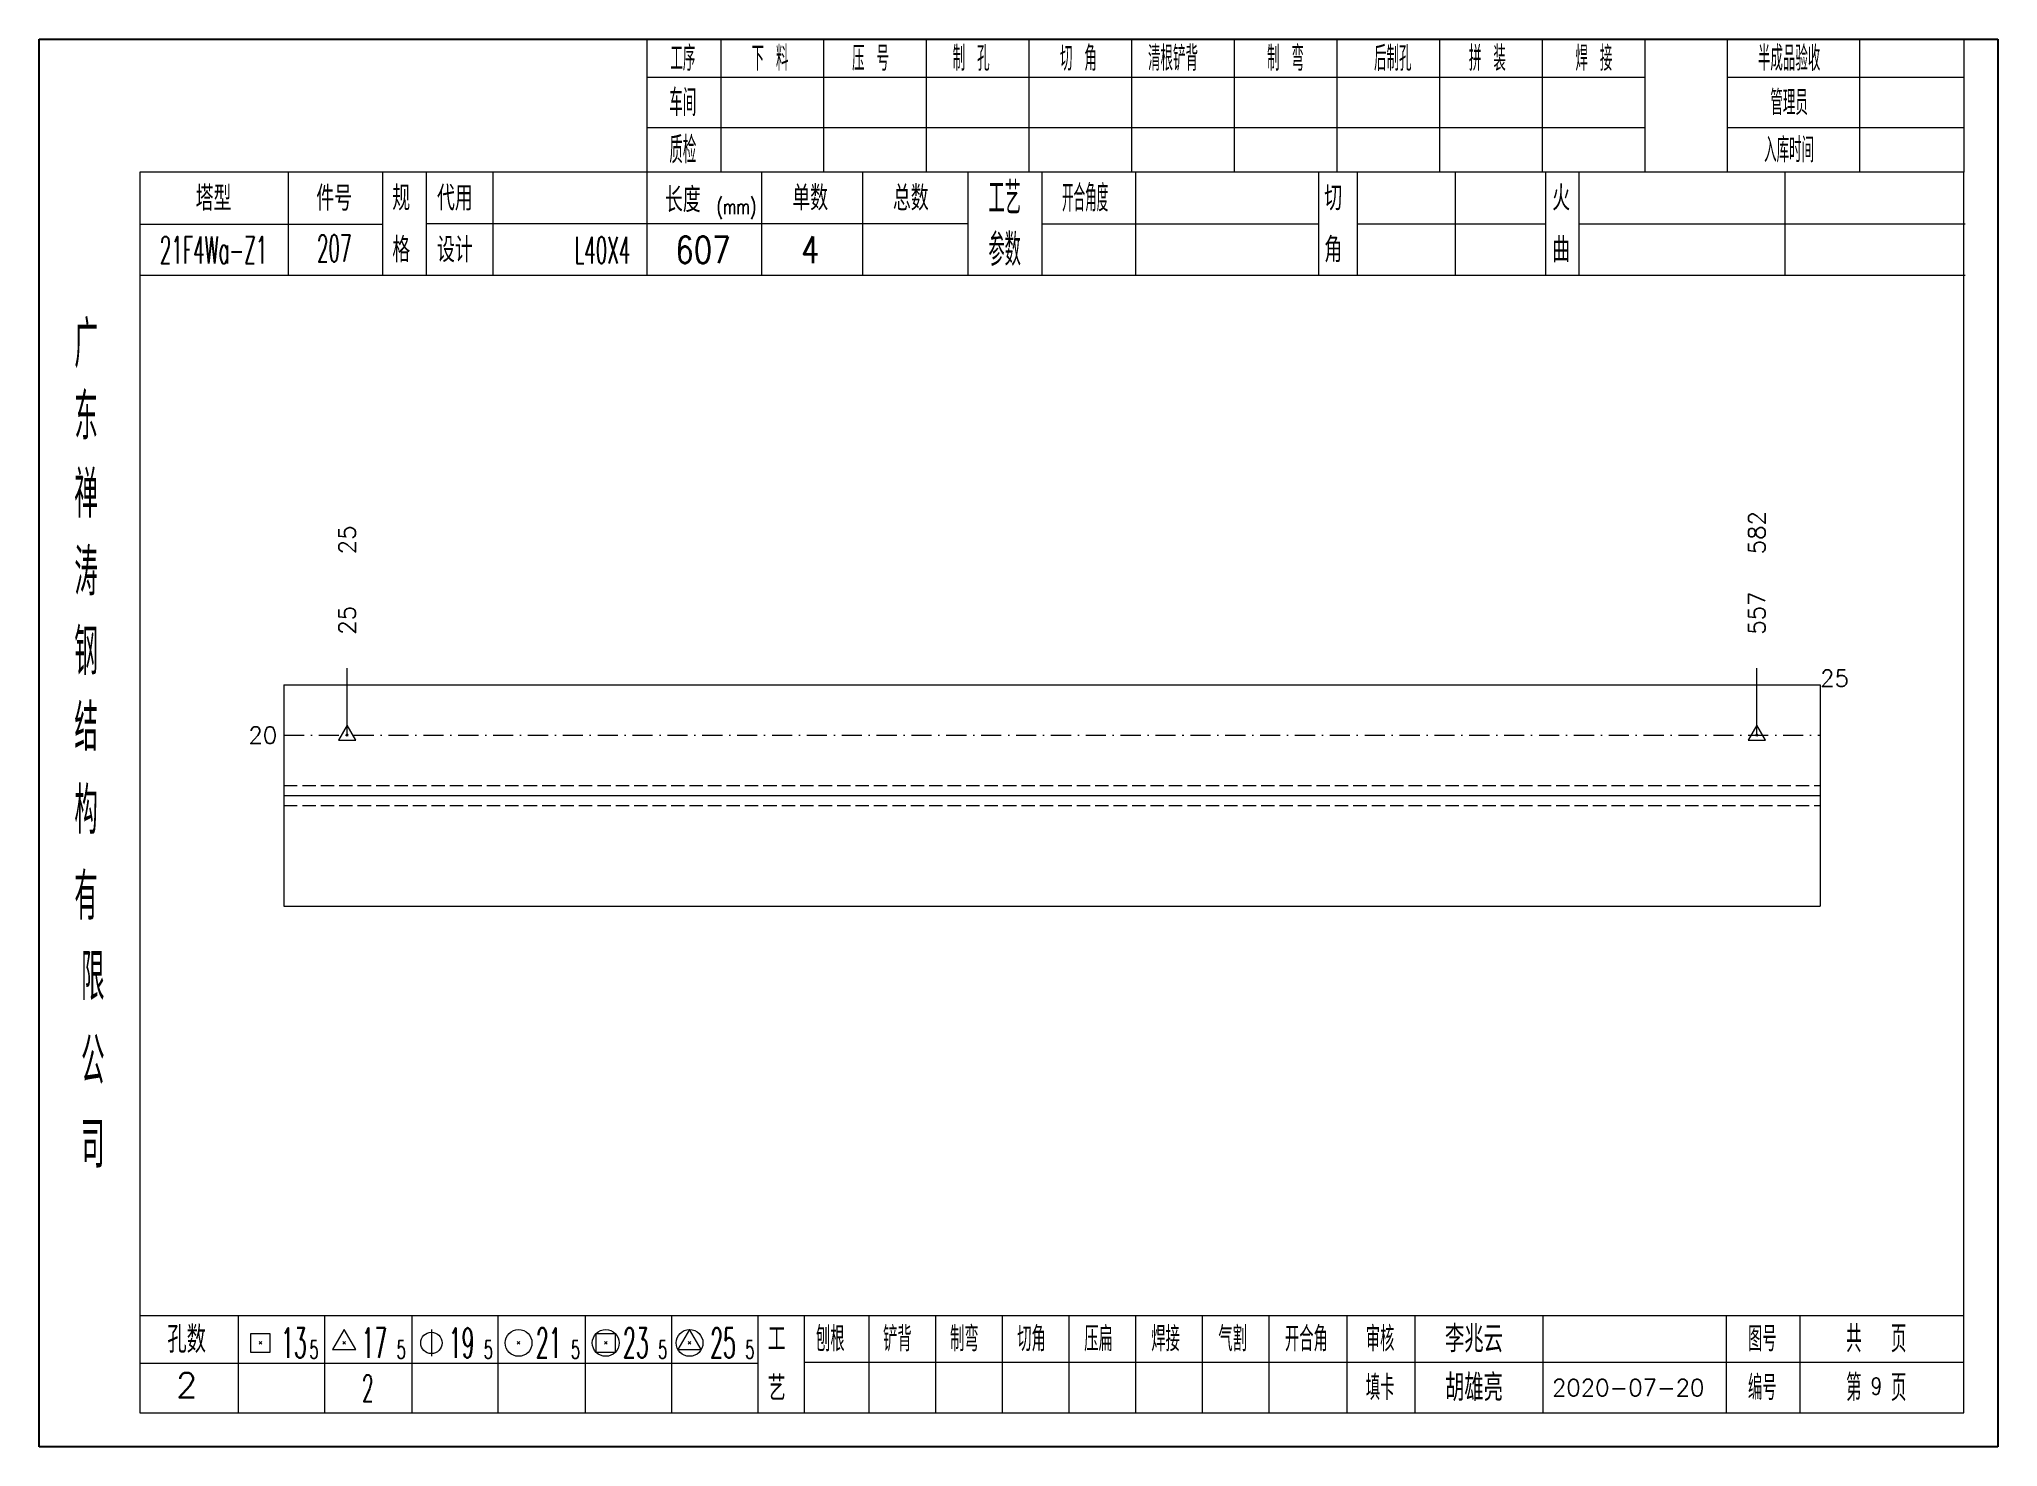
# Model space of a CAD drawing. Extents: x 1310 to 15542, y -76 to 8381.
# Drawn here: x 4013.5 to 4305.6, y 5083.7 to 5293.7 of the extents above; entities that cross this region are included whole.
import ezdxf
from ezdxf.enums import TextEntityAlignment as Align

# ---------------------------------------------------------------- set-up
doc = ezdxf.new("R2010")
doc.units = 0
doc.header["$MEASUREMENT"] = 0
doc.linetypes.add('一点画线', pattern=[5.2, 3, -1, 0.2, -1])
doc.linetypes.add('虚线', pattern=[2.75, 2, -0.75])
doc.layers.get('0').update_dxf_attribs({"linetype": 'CONTINUOUS', "lineweight": 25})
for name, color, linetype, lineweight in [('1', 7, 'CONTINUOUS', 25), ('4', 7, 'CONTINUOUS', 25), ('5', 7, 'CONTINUOUS', 25)]:
    doc.layers.add(name, color=color, linetype=linetype, lineweight=lineweight)
doc.styles.get("Standard").update_dxf_attribs({"font": 'simplex.shx', "width": 0.7, "height": 3, "bigfont": 'gbhzfs.shx'})

msp = doc.modelspace()

# ---------------------------------------------------------------- texts
at = {"color": 7, "linetype": 'Continuous', "lineweight": 13}
for s, p in [('25', (4059.399, 5216.854)), ('582', (4269.655, 5216.854))]:
    msp.add_text(s, height=2.5, rotation=90, dxfattribs=at).set_placement(p, align=Align.MIDDLE_LEFT)
at = {"color": 8, "linetype": 'Continuous', "lineweight": 9}
for s, p in [('25', (4059.399, 5204.854)), ('557', (4269.655, 5204.854))]:
    msp.add_text(s, height=2.5, rotation=90, dxfattribs=at).set_placement(p, align=Align.MIDDLE_LEFT)
at = {"color": 7, "linetype": 'Continuous', "lineweight": 13}
msp.add_text('25', height=2.5, dxfattribs=at).set_placement((4279.092, 5198.354), align=Align.MIDDLE_LEFT)
msp.add_text('20', height=2.5, dxfattribs=at).set_placement((4048.962, 5189.854), align=Align.MIDDLE_RIGHT)
at = {"layer": '4', "color": 1, "linetype": 'Continuous', "lineweight": 25}
for s, height, width, p in [('工序', 3.7, 0.7, (4109.462, 5290.811)), ('下 料', 3.7, 0.7, (4122.462, 5290.811)), ('压 号', 3.7, 0.7, (4137.462, 5290.811)), ('制 孔', 3.7, 0.7, (4152.462, 5290.811)), ('切 角', 3.7, 0.7, (4168.462, 5290.811)), ('清根铲背 ', 3.7, 0.7, (4183.462, 5290.811)), (' 制 弯', 3.7, 0.7, (4198.462, 5290.811)), (' 后制孔', 3.7, 0.7, (4214.462, 5290.811)), ('拼 装', 3.7, 0.7, (4229.462, 5290.811)), (' 焊 接', 3.7, 0.7, (4244.462, 5290.811)), ('半成品验收', 3.7, 0.7, (4274.462, 5290.811)), ('车间', 4, 0.7, (4109.462, 5284.211)), ('管理员', 3.7, 0.7, (4274.462, 5284.211)), ('质检', 4, 0.7, (4109.462, 5277.151)), ('入库时间', 3.7, 0.7, (4274.462, 5277.151)), ('(mm)', 2.24, 0.7, (4117.462, 5268.711)), ('工艺', 4.8, 0.7, (4157.462, 5269.971)), ('开合角度', 4, 0.6, (4169.462, 5269.971)), ('21F4Wa-Z1', 4, 0.5, (4039.462, 5262.231)), ('207', 4, 0.5, (4057.462, 5262.481)), ('L40X4', 4, 0.5, (4097.462, 5262.211)), ('607', 4, 0.8, (4112.462, 5262.261)), ('4', 4, 0.8, (4128.462, 5262.261)), ('参数', 4.8, 0.7, (4157.462, 5262.261)), ('广', 6.96, 0.7, (4020.462, 5248.181)), ('东', 6.96, 0.7, (4020.462, 5237.391)), ('禅', 6.96, 0.7, (4020.462, 5225.801)), ('涛', 6.96, 0.7, (4020.462, 5214.201)), ('钢', 6.96, 0.7, (4020.462, 5202.311)), ('结', 6.96, 0.7, (4020.462, 5191.001)), ('构', 6.96, 0.7, (4020.462, 5178.621)), ('有', 6.96, 0.7, (4020.462, 5165.811)), ('限', 6.96, 0.7, (4021.462, 5153.811)), ('公', 6.96, 0.7, (4021.462, 5141.271)), ('司', 6.96, 0.7, (4021.462, 5128.791)), ('13', 4.47, 0.5, (4051.462, 5099.211)), ('17', 4.47, 0.5, (4063.462, 5099.211)), ('19', 4.47, 0.5, (4076.462, 5099.211)), ('21', 4.47, 0.5, (4089.462, 5099.211)), ('23', 4.47, 0.5, (4102.462, 5099.211)), ('25', 4.47, 0.5, (4115.462, 5099.211)), ('刨根', 3.7, 0.8, (4131.462, 5099.811)), ('铲背', 3.7, 0.8, (4141.462, 5099.811)), ('制弯', 3.7, 0.8, (4151.462, 5099.811)), ('切角', 3.7, 0.8, (4161.462, 5099.811)), ('压扁', 3.7, 0.8, (4171.462, 5099.811)), ('焊接', 3.7, 0.8, (4181.462, 5099.811)), ('气割', 3.7, 0.8, (4191.462, 5099.811)), ('开合角', 3.7, 0.8, (4202.462, 5099.811)), ('审核', 3.7, 0.8, (4213.462, 5099.811)), ('图号', 3.7, 0.8, (4270.462, 5099.811)), ('共  页', 4, 0.8, (4287.462, 5099.811)), ('5', 2.68, 0.6, (4054.462, 5098.211)), ('5', 2.68, 0.6, (4067.462, 5098.211)), ('5', 2.68, 0.6, (4080.462, 5098.211)), ('5', 2.68, 0.6, (4093.462, 5098.211)), ('5', 2.68, 0.6, (4106.462, 5098.211)), ('5', 2.68, 0.6, (4119.462, 5098.211)), ('填卡', 3.7, 0.8, (4213.462, 5092.541)), ('编号', 3.7, 0.8, (4270.462, 5092.541)), ('第  页', 4, 0.8, (4287.462, 5092.541)), ('2', 4, 0.5, (4062.462, 5092.461))]:
    msp.add_text(s, height=height, dxfattribs=dict(at, width=width)).set_placement(p, align=Align.MIDDLE_CENTER)
for s, height, p in [('塔型', 3.7, (4039.462, 5269.941)), ('件号', 3.7, (4057.462, 5269.941)), ('规', 3.7, (4067.462, 5269.971)), ('代用', 3.7, (4075.462, 5269.971)), ('长度', 3.7, (4109.462, 5269.711)), ('单数', 3.7, (4128.462, 5269.971)), ('总数', 3.7, (4143.462, 5269.971)), ('切', 3.7, (4206.462, 5269.971)), ('火', 3.7, (4240.462, 5269.971)), ('格', 3.7, (4067.462, 5262.261)), ('设计', 3.7, (4075.462, 5262.261)), ('角', 3.7, (4206.462, 5262.261)), ('曲', 3.7, (4240.462, 5262.261)), ('孔数', 4, (4035.462, 5099.731)), ('工', 3.7, (4123.462, 5099.811)), ('李兆云', 4, (4227.462, 5099.811)), ('2', 3.7, (4035.462, 5092.901)), ('胡雄亮', 4, (4227.462, 5092.541)), ('艺', 3.7, (4123.462, 5092.461)), ('2020-07-20', 2.5, (4250.462, 5092.541))]:
    msp.add_text(s, height=height, dxfattribs=at).set_placement(p, align=Align.MIDDLE_CENTER)
at = {"layer": '4', "color": 6, "linetype": 'Continuous', "lineweight": 25, "width": 0.8}
msp.add_text('9', height=2.5, dxfattribs=at).set_placement((4287.487, 5092.769), align=Align.MIDDLE_CENTER)

# ---------------------------------------------------------------- blocks, each defined once
blk = doc.blocks.new('孔17.5')
at = {"layer": '5', "color": 7, "linetype": 'Continuous', "lineweight": 13}
for p, q in [((0, 1), (-0.866, -0.5)), ((-0.1, -0.1), (0.1, 0.1)), ((0.1, -0.1), (-0.1, 0.1)), ((0.866, -0.5), (0, 1)), ((-0.866, -0.5), (0.866, -0.5))]:
    blk.add_line(p, q, dxfattribs=at)
blk = doc.blocks.new('CTJGK')
at = {"color": 6, "linetype": 'Continuous'}
for p, q in [((0, 209.97), (292.13, 209.97)), ((0, 0), (0, 209.97)), ((292.13, 209.97), (292.13, 0)), ((292.13, 0), (0, 0))]:
    blk.add_line(p, q, dxfattribs=at)

# ---------------------------------------------------------------- linework, layer by layer
at = {"color": 7, "linetype": 'Continuous', "lineweight": 18}
for p, q in [((4049.962, 5197.354), (4049.962, 5164.354)), ((4049.962, 5197.354), (4279.092, 5197.354)), ((4279.092, 5197.354), (4279.092, 5164.354)), ((4049.962, 5180.854), (4279.092, 5180.854))]:
    msp.add_line(p, q, dxfattribs=at)
at = {"color": 7, "linetype": 'Continuous', "lineweight": 13}
for p, q in [((4059.399, 5189.854), (4059.399, 5199.854)), ((4269.655, 5189.854), (4269.655, 5199.854))]:
    msp.add_line(p, q, dxfattribs=at)
at = {"color": 3, "linetype": '一点画线', "lineweight": 13}
msp.add_line((4049.962, 5189.854), (4279.092, 5189.854), dxfattribs=at)
at = {"color": 1, "linetype": '虚线', "lineweight": 18}
for p, q in [((4049.962, 5182.354), (4279.092, 5182.354)), ((4049.962, 5179.354), (4279.092, 5179.354))]:
    msp.add_line(p, q, dxfattribs=at)
at = {"layer": '1', "color": 7, "linetype": 'Continuous', "lineweight": 18}
msp.add_line((4049.962, 5164.354), (4279.092, 5164.354), dxfattribs=at)
at = {"layer": '4', "color": 1, "linetype": 'Continuous', "lineweight": 18}
for p, q in [((4013.462, 5293.681), (4013.462, 5083.711)), ((4305.592, 5293.681), (4013.462, 5293.681)), ((4104.092, 5293.681), (4104.092, 5273.841)), ((4115.122, 5293.681), (4115.122, 5273.821)), ((4130.432, 5293.681), (4130.432, 5273.821)), ((4145.752, 5293.681), (4145.752, 5273.821)), ((4161.062, 5293.681), (4161.062, 5273.821)), ((4176.372, 5293.681), (4176.372, 5273.821)), ((4191.682, 5293.681), (4191.682, 5273.821)), ((4207.002, 5293.681), (4207.002, 5273.821)), ((4222.312, 5293.681), (4222.312, 5273.821)), ((4237.622, 5293.681), (4237.622, 5273.821)), ((4252.932, 5293.681), (4252.932, 5273.841)), ((4252.932, 5293.681), (4252.932, 5273.821)), ((4265.212, 5293.681), (4265.212, 5273.821)), ((4284.962, 5293.681), (4284.962, 5273.821)), ((4300.542, 5293.681), (4300.542, 5273.821)), ((4305.592, 5263.881), (4305.592, 5293.681)), ((4252.932, 5287.951), (4104.092, 5287.951)), ((4300.542, 5287.951), (4265.212, 5287.951)), ((4252.932, 5280.471), (4104.092, 5280.471)), ((4300.542, 5280.471), (4265.212, 5280.471)), ((4028.472, 5273.821), (4028.472, 5088.761)), ((4300.542, 5273.821), (4028.472, 5273.821)), ((4050.592, 5273.831), (4050.592, 5258.411)), ((4064.742, 5258.411), (4064.742, 5273.821)), ((4071.242, 5258.411), (4071.242, 5273.821)), ((4081.112, 5273.821), (4081.112, 5258.411)), ((4104.092, 5273.841), (4104.092, 5258.411)), ((4121.212, 5273.821), (4121.212, 5258.411)), ((4136.262, 5273.821), (4136.262, 5258.411)), ((4151.962, 5273.821), (4151.962, 5258.411)), ((4163.022, 5273.821), (4163.022, 5258.411)), ((4176.972, 5273.821), (4176.972, 5258.411)), ((4204.272, 5273.821), (4204.272, 5258.411)), ((4210.032, 5273.821), (4210.032, 5258.411)), ((4224.652, 5273.821), (4224.652, 5258.411)), ((4238.112, 5273.821), (4238.112, 5258.411)), ((4243.102, 5273.821), (4243.102, 5258.411)), ((4273.842, 5273.821), (4273.842, 5258.411)), ((4300.542, 5088.761), (4300.542, 5273.821)), ((4064.742, 5266.061), (4028.472, 5266.061)), ((4151.962, 5266.111), (4071.242, 5266.111)), ((4163.022, 5266.111), (4204.272, 5266.111)), ((4210.032, 5266.111), (4238.112, 5266.111)), ((4243.102, 5266.111), (4300.722, 5266.111)), ((4305.592, 5083.711), (4305.592, 5263.881)), ((4300.722, 5258.411), (4028.472, 5258.411)), ((4028.472, 5103.291), (4300.542, 5103.291)), ((4043.162, 5103.291), (4043.162, 5088.761)), ((4056.092, 5088.761), (4056.092, 5103.291)), ((4069.022, 5103.291), (4069.022, 5088.761)), ((4081.942, 5088.761), (4081.942, 5103.291)), ((4094.872, 5103.291), (4094.872, 5088.761)), ((4107.802, 5088.761), (4107.802, 5103.291)), ((4120.722, 5088.761), (4120.722, 5103.291)), ((4127.592, 5088.761), (4127.592, 5103.291)), ((4137.252, 5088.761), (4137.252, 5103.291)), ((4147.192, 5088.761), (4147.192, 5103.291)), ((4157.132, 5088.761), (4157.132, 5103.291)), ((4167.082, 5088.761), (4167.082, 5103.291)), ((4177.022, 5088.761), (4177.022, 5103.291)), ((4186.962, 5088.761), (4186.962, 5103.291)), ((4196.912, 5088.761), (4196.912, 5103.291)), ((4208.552, 5088.761), (4208.552, 5103.291)), ((4218.702, 5088.761), (4218.702, 5103.291)), ((4237.762, 5088.761), (4237.762, 5103.291)), ((4265.142, 5088.761), (4265.142, 5103.291)), ((4276.102, 5088.761), (4276.102, 5103.291)), ((4120.722, 5096.161), (4028.472, 5096.161)), ((4127.552, 5096.321), (4300.542, 5096.321)), ((4028.472, 5088.761), (4300.542, 5088.761)), ((4013.462, 5083.711), (4305.592, 5083.711))]:
    msp.add_line(p, q, dxfattribs=at)
at = {"layer": '4', "color": 7, "linetype": 'Continuous', "lineweight": 13}
for p, q in [((4045.048, 5097.797), (4045.048, 5100.625)), ((4045.048, 5100.625), (4047.876, 5100.625)), ((4047.876, 5100.625), (4047.876, 5097.797)), ((4058.962, 5101.211), (4057.23, 5098.211)), ((4060.694, 5098.211), (4058.962, 5101.211)), ((4071.962, 5101.211), (4071.962, 5097.211)), ((4096.548, 5097.797), (4096.548, 5100.625)), ((4096.548, 5100.625), (4099.376, 5100.625)), ((4099.376, 5100.625), (4099.376, 5097.797)), ((4110.462, 5101.211), (4108.73, 5098.211)), ((4112.194, 5098.211), (4110.462, 5101.211)), ((4047.876, 5097.797), (4045.048, 5097.797)), ((4046.262, 5099.011), (4046.662, 5099.411)), ((4046.662, 5099.011), (4046.262, 5099.411)), ((4057.23, 5098.211), (4060.694, 5098.211)), ((4058.762, 5099.011), (4059.162, 5099.411)), ((4059.162, 5099.011), (4058.762, 5099.411)), ((4084.762, 5099.011), (4085.162, 5099.411)), ((4085.162, 5099.011), (4084.762, 5099.411)), ((4099.376, 5097.797), (4096.548, 5097.797)), ((4097.762, 5099.011), (4098.162, 5099.411)), ((4098.162, 5099.011), (4097.762, 5099.411)), ((4108.73, 5098.211), (4112.194, 5098.211)), ((4110.262, 5099.011), (4110.662, 5099.411)), ((4110.662, 5099.011), (4110.262, 5099.411))]:
    msp.add_line(p, q, dxfattribs=at)
for centre, radius in [((4071.962, 5099.211), 1.6), ((4084.962, 5099.211), 2), ((4097.962, 5099.211), 2), ((4110.462, 5099.211), 2)]:
    msp.add_circle(centre, radius, dxfattribs=at)

# ---------------------------------------------------------------- block references
at = {"color": 0, "linetype": 'Continuous'}
msp.add_blockref('CTJGK', (4013.462, 5083.711), dxfattribs=at)
at = {"color": 8, "linetype": 'Continuous', "lineweight": 9, "xscale": 1.5, "yscale": 1.5, "zscale": 1.5}
for p in [(4059.399, 5189.854), (4269.655, 5189.854)]:
    msp.add_blockref('孔17.5', p, dxfattribs=at)

msp.set_redraw_order([(e.dxf.handle, doc.entitydb.next_handle()) for e in msp.query("TEXT MTEXT ATTDEF DIMENSION ARC_DIMENSION")])  # texts and dimensions are drawn at this point

doc.saveas('drawing.dxf')
